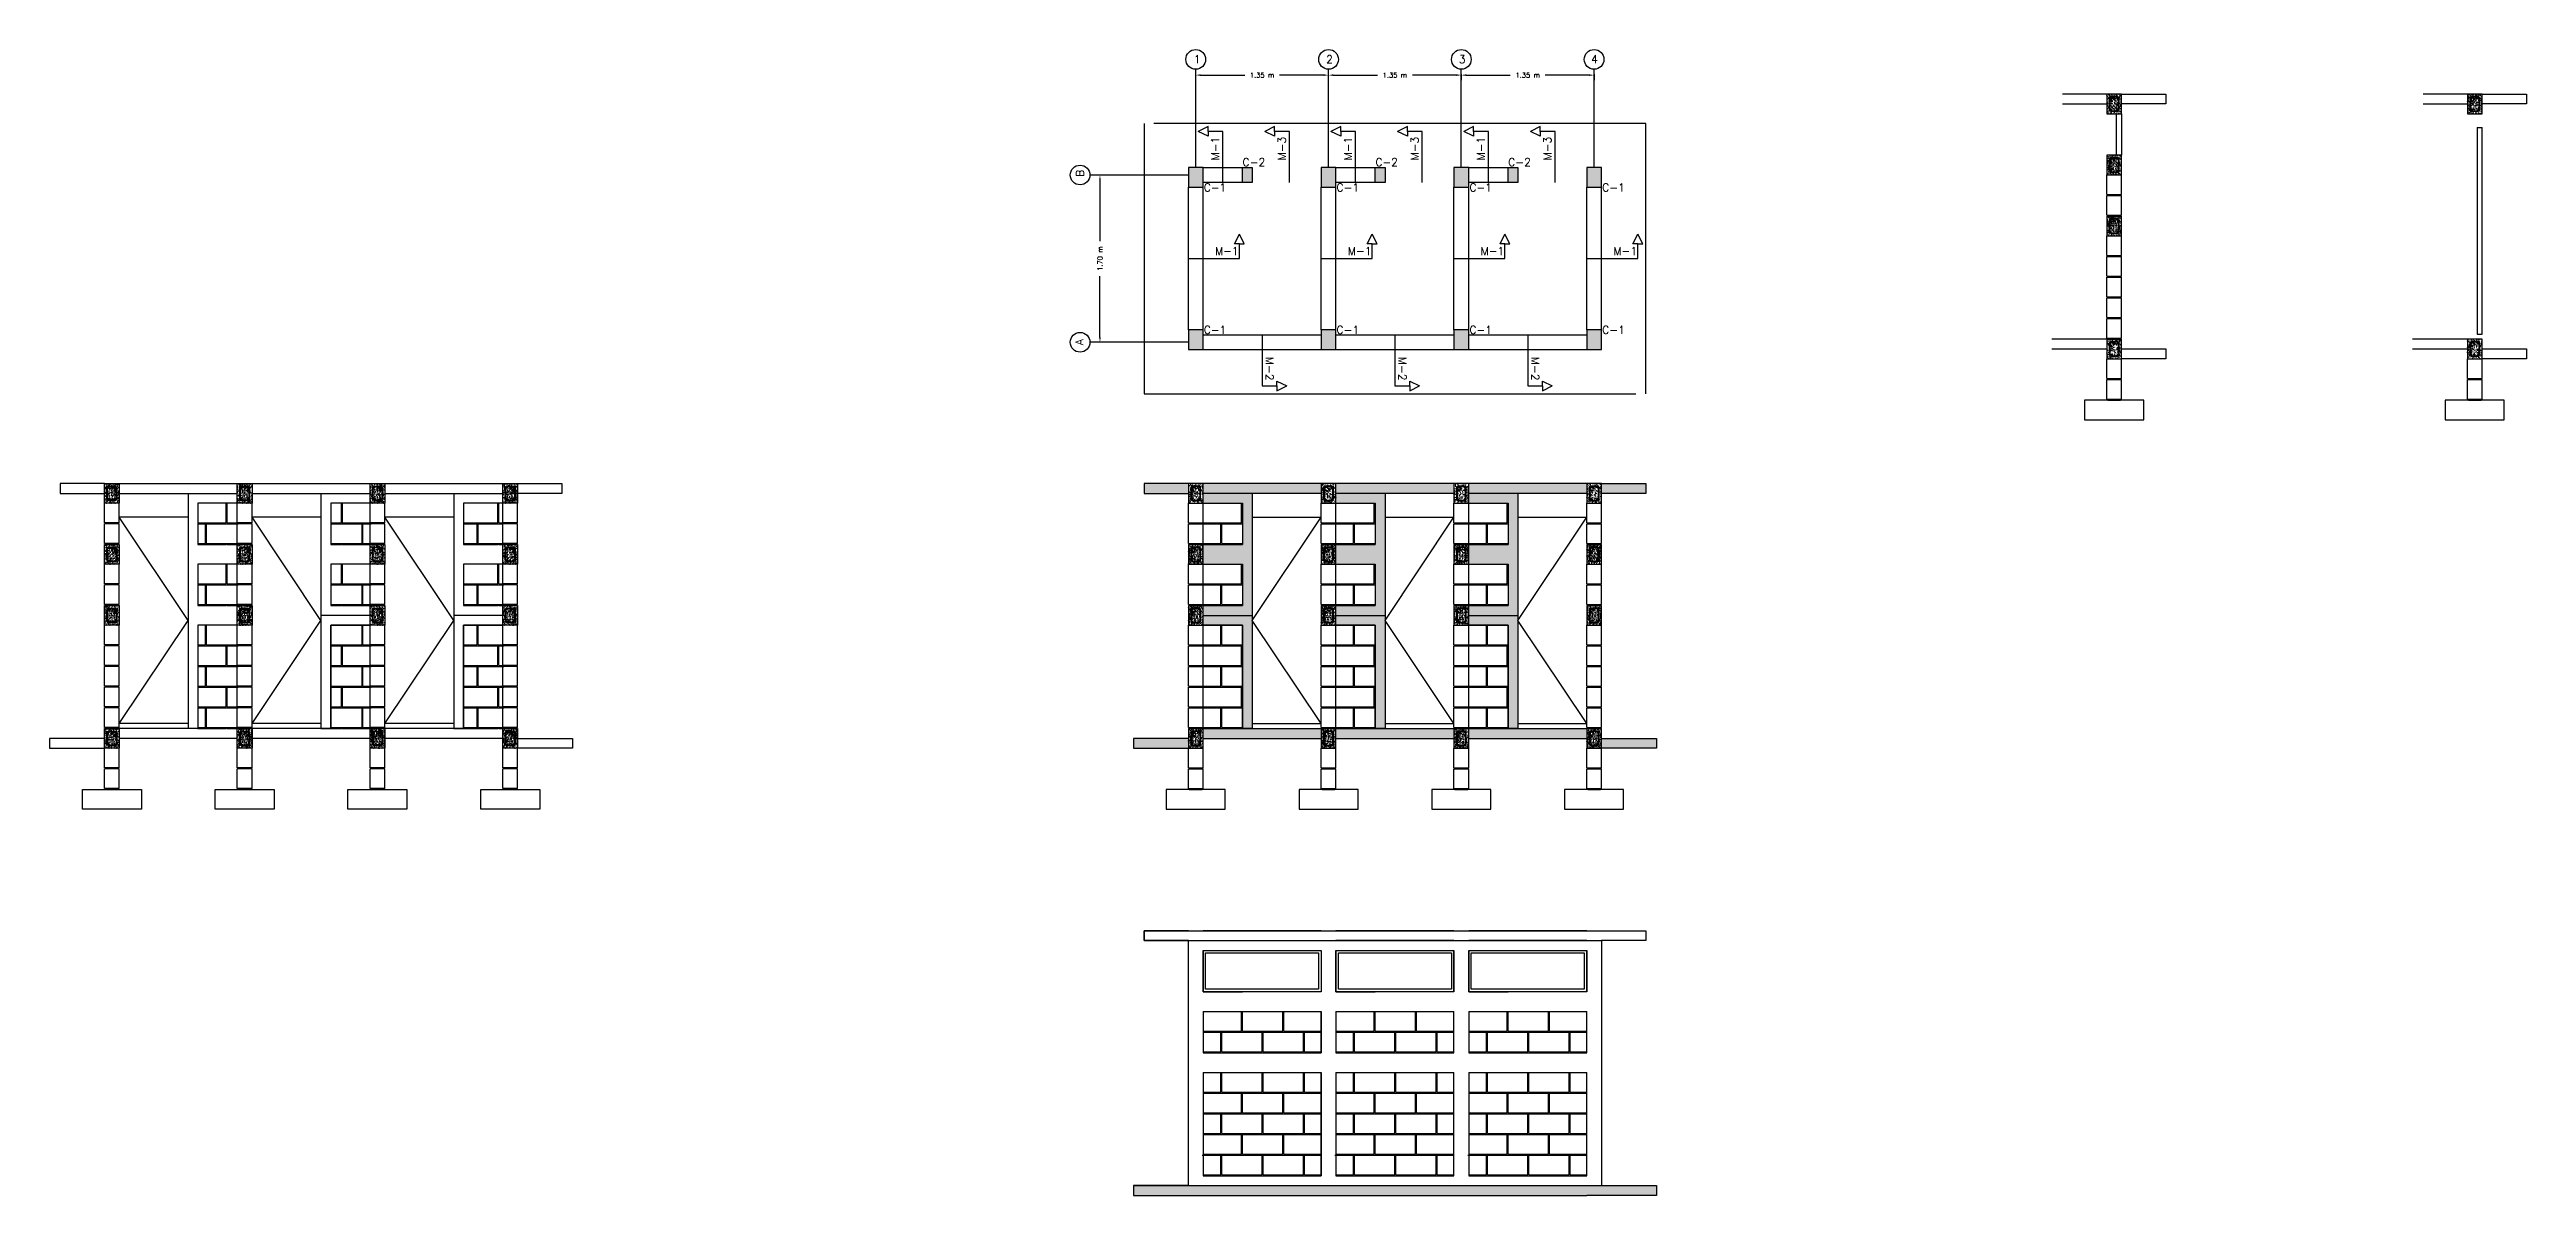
# Model space of a CAD drawing. Header units: metres. Extents: x 0.9 to 42, y -19 to 5.
# Drawn here: x 8.32 to 33.5, y -13.74 to -2.1 of the extents above; entities that cross this region are included whole.
import ezdxf

# ---------------------------------------------------------------- set-up
doc = ezdxf.new("R2010")
doc.units = ezdxf.units.M
doc.linetypes.add('DASHED2', pattern=[0.375, 0.25, -0.125])
doc.linetypes.add('PHANTOM2', pattern=[1.25, 0.625, -0.125, 0.125, -0.125, 0.125, -0.125])
doc.layers.add('0.05', color=9, linetype='Continuous')
doc.layers.add('Vistas', color=7, linetype='Continuous')
doc.styles.get("Standard").update_dxf_attribs({"font": 'simplex.shx'})
doc.dimstyles.new('1 a 25', dxfattribs={"dimtxt": 0.05, "dimasz": 0.05, "dimexe": 0.05, "dimexo": 0.05, "dimgap": 0.05, "dimtad": 0, "dimzin": 0, "dimdsep": 46, "dimtxsty": 'Standard', "dimcen": 0.09, "dimadec": 0, "dimazin": 0, "dimtfac": 1, "dimtofl": 0, "dimtmove": 0, "dimatfit": 3, "dimfxl": 1, "dimtolj": 1, "dimtzin": 0, "dimarcsym": 0})
pattern_1 = [(0, (20.44538, -8.99766), (0.210001, 0.210001), [0.410158, -0.009844]), (0, (20.23538, -8.98782), (0.210001, 0.210001), [0.410158, -0.009844]), (90, (20.44538, -8.99766), (-0.210001, 0.210001), [-0.219845, 0.200157]), (90, (20.43554, -8.99766), (-0.210001, 0.210001), [-0.219845, 0.200157])]
pattern_2 = [(0, (20.44538, -7.74766), (0.210001, 0.210001), [0.410158, -0.009844]), (0, (20.23538, -7.73782), (0.210001, 0.210001), [0.410158, -0.009844]), (90, (20.44538, -7.74766), (-0.210001, 0.210001), [-0.219845, 0.200157]), (90, (20.43554, -7.74766), (-0.210001, 0.210001), [-0.219845, 0.200157])]
pattern_3 = [(0, (20.44538, -7.12766), (0.210001, 0.210001), [0.410158, -0.009844]), (0, (20.23538, -7.11782), (0.210001, 0.210001), [0.410158, -0.009844]), (90, (20.44538, -7.12766), (-0.210001, 0.210001), [-0.219845, 0.200157]), (90, (20.43554, -7.12766), (-0.210001, 0.210001), [-0.219845, 0.200157])]
pattern_4 = [(0, (21.79538, -8.99766), (0.210001, 0.210001), [0.4101584, -0.009844]), (0, (21.58538, -8.98782), (0.210001, 0.210001), [0.4101584, -0.009844]), (90, (21.79538, -8.99766), (-0.210001, 0.210001), [-0.219845, 0.200157]), (90, (21.78554, -8.99766), (-0.210001, 0.210001), [-0.219845, 0.200157])]
pattern_5 = [(0, (21.79538, -7.12766), (0.210001, 0.210001), [0.4101584, -0.009844]), (0, (21.58538, -7.11782), (0.210001, 0.210001), [0.410158, -0.009844]), (90, (21.79538, -7.12766), (-0.210001, 0.210001), [-0.219845, 0.200157]), (90, (21.78554, -7.12766), (-0.210001, 0.210001), [-0.219845, 0.200157])]
pattern_6 = [(0, (21.79538, -7.74766), (0.210001, 0.210001), [0.4101584, -0.009844]), (0, (21.58538, -7.73782), (0.210001, 0.210001), [0.410158, -0.009844]), (90, (21.79538, -7.74766), (-0.210001, 0.210001), [-0.219845, 0.200157]), (90, (21.78554, -7.74766), (-0.210001, 0.210001), [-0.219845, 0.200157])]
pattern_7 = [(0, (23.14538, -8.99766), (0.210001, 0.210001), [0.4101584, -0.009844]), (0, (22.93538, -8.98782), (0.210001, 0.210001), [0.4101584, -0.009844]), (90, (23.14538, -8.99766), (-0.210001, 0.210001), [-0.219845, 0.200157]), (90, (23.13554, -8.99766), (-0.210001, 0.210001), [-0.219845, 0.200157])]
pattern_8 = [(0, (23.14538, -7.12766), (0.210001, 0.210001), [0.4101584, -0.009844]), (0, (22.93538, -7.11782), (0.210001, 0.210001), [0.4101584, -0.009844]), (90, (23.14538, -7.12766), (-0.210001, 0.210001), [-0.219845, 0.200157]), (90, (23.13554, -7.12766), (-0.210001, 0.210001), [-0.219845, 0.200157])]
pattern_9 = [(0, (23.14538, -7.74766), (0.210001, 0.210001), [0.4101584, -0.009844]), (0, (22.93538, -7.73782), (0.210001, 0.210001), [0.4101584, -0.009844]), (90, (23.14538, -7.74766), (-0.210001, 0.210001), [-0.219845, 0.200157]), (90, (23.13554, -7.74766), (-0.210001, 0.210001), [-0.219845, 0.200157])]

msp = doc.modelspace()

# ---------------------------------------------------------------- texts
at = {"char_height": 0.08, "attachment_point": 1}
for s, insert in [('1', (19.9523, -2.15538)), ('2', (21.29496, -2.15538)), ('3', (22.64421, -2.15538)), ('4', (23.9904, -2.15538)), ('C-2', (20.44687, -3.20121)), ('C-2', (21.79687, -3.20121)), ('C-2', (23.14687, -3.20121)), ('C-1', (20.05211, -3.45818)), ('C-1', (21.40211, -3.45818)), ('C-1', (22.75211, -3.45818)), ('C-1', (24.10211, -3.45818)), ('M-1', (20.16665, -4.10482)), ('M-1', (21.51665, -4.10482)), ('M-1', (22.86665, -4.10482)), ('M-1', (24.21665, -4.10482)), ('C-1', (20.05211, -4.90541)), ('C-1', (21.40211, -4.90541)), ('C-1', (22.75211, -4.90541)), ('C-1', (24.10211, -4.90541))]:
    msp.add_mtext_dynamic_manual_height_columns(s, width=0.08, gutter_width=1, heights=[0], dxfattribs=dict(at, insert=insert))
for s, insert, rotation in [('M-1', (20.1284, -3.22342), 90), ('M-3', (20.80564, -3.22342), 90), ('M-1', (21.4784, -3.22342), 90), ('M-3', (22.15564, -3.22342), 90), ('M-1', (22.8284, -3.22342), 90), ('M-3', (23.50564, -3.22342), 90), ('B', (18.75396, -3.38988), 90), ('A', (18.74762, -5.10271), 90), ('M-2', (20.76237, -5.22018), 270), ('M-2', (22.11237, -5.22018), 270), ('M-2', (23.46237, -5.22018), 270)]:
    msp.add_mtext_dynamic_manual_height_columns(s, width=0.08, gutter_width=1, heights=[0], dxfattribs=dict(at, insert=insert, rotation=rotation))

# ---------------------------------------------------------------- blocks, each defined once
blk = doc.blocks.new('*D164')
at = {"color": 0, "lineweight": -2, "transparency": 16777216}
for p, q in [((20.02, -2.357), (20.468, -2.357)), ((21.27, -2.357), (20.823, -2.357))]:
    blk.add_line(p, q, dxfattribs=at)
at = {"color": 0, "transparency": 16777216}
for points in [[(20.02, -2.348), (20.02, -2.365), (19.97, -2.357)], [(21.27, -2.348), (21.27, -2.365), (21.32, -2.357)]]:
    blk.add_solid(points, dxfattribs=at)
at = {"layer": 'Defpoints', "color": 0, "transparency": 16777216}
for p in [(19.97, -2.357), (21.32, -2.357), (21.32, -2.357)]:
    blk.add_point(p, dxfattribs=at)
at = {"color": 0, "transparency": 16777216, "insert": (20.645, -2.357), "char_height": 0.05, "attachment_point": 5}
blk.add_mtext('\\A1;1.35 m', dxfattribs=at)
blk = doc.blocks.new('*D165')
at = {"color": 0, "lineweight": -2, "transparency": 16777216}
for p, q in [((21.37, -2.357), (21.818, -2.357)), ((22.62, -2.357), (22.173, -2.357)), ((22.67, -2.347), (22.67, -2.407))]:
    blk.add_line(p, q, dxfattribs=at)
at = {"color": 0, "transparency": 16777216}
for points in [[(21.37, -2.348), (21.37, -2.365), (21.32, -2.357)], [(22.62, -2.348), (22.62, -2.365), (22.67, -2.357)]]:
    blk.add_solid(points, dxfattribs=at)
at = {"layer": 'Defpoints', "color": 0, "transparency": 16777216}
for p in [(21.32, -2.357), (22.67, -2.297), (22.67, -2.357)]:
    blk.add_point(p, dxfattribs=at)
at = {"color": 0, "transparency": 16777216, "insert": (21.995, -2.357), "char_height": 0.05, "attachment_point": 5}
blk.add_mtext('\\A1;1.35 m', dxfattribs=at)
blk = doc.blocks.new('*D166')
at = {"color": 0, "lineweight": -2, "transparency": 16777216}
for p, q in [((22.67, -2.347), (22.67, -2.407)), ((22.72, -2.357), (23.168, -2.357)), ((23.97, -2.357), (23.523, -2.357)), ((24.02, -2.347), (24.02, -2.407))]:
    blk.add_line(p, q, dxfattribs=at)
at = {"color": 0, "transparency": 16777216}
for points in [[(22.72, -2.348), (22.72, -2.365), (22.67, -2.357)], [(23.97, -2.348), (23.97, -2.365), (24.02, -2.357)]]:
    blk.add_solid(points, dxfattribs=at)
at = {"layer": 'Defpoints', "color": 0, "transparency": 16777216}
for p in [(22.67, -2.297), (24.02, -2.297), (24.02, -2.357)]:
    blk.add_point(p, dxfattribs=at)
at = {"color": 0, "transparency": 16777216, "insert": (23.345, -2.357), "char_height": 0.05, "attachment_point": 5}
blk.add_mtext('\\A1;1.35 m', dxfattribs=at)
blk = doc.blocks.new('*D163')
at = {"color": 0, "lineweight": -2, "transparency": 16777216}
for p, q in [((18.997, -3.422), (18.997, -4.044)), ((18.997, -5.022), (18.997, -4.399))]:
    blk.add_line(p, q, dxfattribs=at)
at = {"color": 0, "transparency": 16777216}
for points in [[(18.989, -3.422), (19.005, -3.422), (18.997, -3.372)], [(18.989, -5.022), (19.005, -5.022), (18.997, -5.072)]]:
    blk.add_solid(points, dxfattribs=at)
at = {"layer": 'Defpoints', "color": 0, "transparency": 16777216}
for p in [(18.997, -3.372), (18.997, -3.372), (18.997, -5.072)]:
    blk.add_point(p, dxfattribs=at)
at = {"color": 0, "transparency": 16777216, "insert": (18.997, -4.222), "char_height": 0.05, "attachment_point": 5, "rotation": 90}
blk.add_mtext('\\A1;1.70 m', dxfattribs=at)
blk = doc.blocks.new('Bloque')
h = blk.add_hatch(color=256)
h.dxf.hatch_style = 1
h.paths.add_polyline_path([(-0.065, 0.01), (-0.065, 0), (0.065, 0), (0.065, 0.01)])
for p, q in [((-0.075, 0.01), (-0.075, 0.21)), ((-0.075, 0.21), (0.075, 0.21)), ((-0.075, 0.01), (-0.065, 0.01)), ((-0.065, 0.01), (-0.065, 0)), ((-0.065, 0.01), (0.065, 0.01)), ((-0.065, 0), (0.065, 0)), ((0.065, 0), (0.065, 0.01)), ((0.065, 0.01), (0.075, 0.01)), ((0.075, 0.01), (0.075, 0.21))]:
    blk.add_line(p, q)
blk = doc.blocks.new('Solera Intermedia')
at = {"layer": 'Vistas'}
h = blk.add_hatch(dxfattribs=at)
h.set_pattern_fill('FP_1', color=256, scale=0.001, style=0, pattern_type=2)
h.set_pattern_definition([(50, (-27.032357, 14.390424), (0.0364365, -0.003187713), [0.00381, -0.04191]), (355, (-27.032357, 14.390424), (-0.00704845, 0.03821172), [0.003048, -0.033528]), (100.451, (-27.02932, 14.39016), (0.029388573, 0.035022944), [0.003238, -0.035618]), (46.184, (-27.032357, 14.400584), (0.054216056, -0.008408366), [0.005715, -0.062865]), (96.636, (-27.02784, 14.399883), (0.0474805, 0.04948544), [0.004857, -0.053427]), (351.184, (-27.032357, 14.400584), (0.04748106, 0.0494846), [0.004572, -0.050292]), (21, (-27.027277, 14.398044), (0.030322646, -0.020452802), [0.00381, -0.04191]), (326, (-27.027277, 14.398044), (0.012360696, 0.03683788), [0.003048, -0.033528]), (71.451, (-27.02475, 14.39634), (0.042683285, 0.016383894), [0.003238, -0.035618]), (37.5, (-27.032357, 14.390424), (0.000618067, 0.0169108196), [0.001676, -0.031445, 0.001676, -0.03236, -0.033655]), (37.5, (-27.032357, 14.390424), (0.000618067, 0.0169108196), [-0.067158, 0.001676, -0.031979]), (7.5, (-27.032357, 14.390424), (0.013364138, 0.020035779), [0.001676, -0.017729, 0.001676, -0.030683, -0.012827]), (7.5, (-27.032357, 14.390424), (0.013364138, 0.020035779), [-0.051765, 0.001676, -0.011151]), (327.5, (-27.043686, 14.390424), (0.027118159, -0.0011460587), [0.001676, -0.011024, 0.001676, -0.037948, -0.052578]), (327.5, (-27.043686, 14.390424), (0.027118159, -0.0011460587), [-0.052324, 0.001676, -0.050902]), (317.5, (-27.048766, 14.390424), (0.02962579, 0.00508507), [0.001676, -0.014834, 0.001676, -0.024638, -0.037338]), (317.5, (-27.048766, 14.390424), (0.02962579, 0.00508507), [-0.042824, 0.001676, -0.035662])])
h.paths.add_polyline_path([(-0.075, 0), (0.075, 0), (0.075, 0.2), (-0.075, 0.2), (-0.075, 0.039)])
h.paths.add_polyline_path([(-0.022, 0.025), (-0.031, 0.025), (-0.036, 0.026), (-0.04, 0.028), (-0.044, 0.031), (-0.047, 0.035), (-0.049, 0.039), (-0.05, 0.044), (-0.05, 0.156), (-0.049, 0.161), (-0.047, 0.165), (-0.044, 0.169), (-0.04, 0.172), (-0.036, 0.174), (-0.031, 0.175), (0.031, 0.175), (0.036, 0.174), (0.04, 0.172), (0.044, 0.169), (0.047, 0.165), (0.049, 0.161), (0.05, 0.156), (0.05, 0.044), (0.049, 0.039), (0.047, 0.035), (0.044, 0.031), (0.04, 0.028), (0.036, 0.026), (0.031, 0.025), (0.005, 0.025)])
h.paths.add_polyline_path([(-0.017, 0.031), (0.031, 0.031), (0.034, 0.032), (0.037, 0.033), (0.04, 0.035), (0.042, 0.038), (0.043, 0.041), (0.044, 0.044), (0.044, 0.156), (0.043, 0.159), (0.042, 0.162), (0.04, 0.165), (0.037, 0.167), (0.034, 0.168), (0.031, 0.169), (-0.017, 0.169), (0.005, 0.147), (0, 0.142), (-0.022, 0.165), (-0.025, 0.167), (-0.028, 0.168), (-0.031, 0.169), (-0.034, 0.168), (-0.037, 0.167), (-0.04, 0.165), (-0.042, 0.162), (-0.043, 0.159), (-0.044, 0.156), (-0.043, 0.153), (-0.042, 0.15), (-0.04, 0.147), (-0.017, 0.125), (-0.022, 0.12), (-0.044, 0.142), (-0.044, 0.044), (-0.043, 0.041), (-0.042, 0.038), (-0.04, 0.035), (-0.037, 0.033), (-0.034, 0.032), (-0.031, 0.031), (-0.022, 0.031)])
for points in [[(-0.037, 0.157), (-0.034, 0.158), (-0.032, 0.16), (-0.032, 0.162), (-0.033, 0.165), (-0.035, 0.166), (-0.038, 0.166), (-0.04, 0.165), (-0.041, 0.162), (-0.041, 0.16), (-0.039, 0.158)], [(-0.037, 0.034), (-0.034, 0.034), (-0.032, 0.036), (-0.032, 0.039), (-0.033, 0.042), (-0.035, 0.043), (-0.038, 0.043), (-0.04, 0.042), (-0.041, 0.039), (-0.041, 0.036), (-0.039, 0.034)], [(0.037, 0.157), (0.04, 0.158), (0.041, 0.16), (0.041, 0.163), (0.04, 0.165), (0.037, 0.166), (0.035, 0.166), (0.033, 0.164), (0.032, 0.162), (0.033, 0.159), (0.035, 0.157)], [(0.036, 0.034), (0.039, 0.034), (0.041, 0.036), (0.041, 0.038), (0.041, 0.041), (0.039, 0.043), (0.036, 0.043), (0.033, 0.042), (0.032, 0.04), (0.032, 0.037), (0.033, 0.035)]]:
    blk.add_hatch(color=256, dxfattribs=at).paths.add_polyline_path(points)
h = blk.add_hatch(color=256, dxfattribs=at)
edge = h.paths.add_edge_path()
edge.add_arc((-0.037, 0.162), 0.00476, 0, 360)
h = blk.add_hatch(color=256, dxfattribs=at)
edge = h.paths.add_edge_path()
edge.add_arc((-0.037, 0.038), 0.00476, 0, 360)
h = blk.add_hatch(color=256, dxfattribs=at)
edge = h.paths.add_edge_path()
edge.add_arc((0.037, 0.162), 0.00476, 0, 360)
h = blk.add_hatch(color=256, dxfattribs=at)
edge = h.paths.add_edge_path()
edge.add_arc((0.037, 0.038), 0.00476, 0, 360)
for p, q in [((0.075, 0.2), (-0.075, 0.2)), ((-0.075, 0.2), (-0.075, 0)), ((-0.075, 0), (0.075, 0)), ((-0.05, 0.156), (-0.05, 0.044)), ((-0.044, 0.156), (-0.044, 0.044)), ((-0.044, 0.142), (-0.022, 0.12)), ((-0.04, 0.165), (-0.041, 0.162)), ((-0.041, 0.162), (-0.041, 0.16)), ((-0.041, 0.16), (-0.039, 0.158)), ((-0.04, 0.042), (-0.041, 0.039)), ((-0.041, 0.039), (-0.041, 0.036)), ((-0.041, 0.036), (-0.039, 0.034)), ((-0.038, 0.166), (-0.04, 0.165)), ((-0.04, 0.147), (-0.017, 0.125)), ((-0.038, 0.043), (-0.04, 0.042)), ((-0.039, 0.158), (-0.037, 0.157)), ((-0.039, 0.034), (-0.037, 0.034)), ((-0.035, 0.166), (-0.038, 0.166)), ((-0.035, 0.043), (-0.038, 0.043)), ((-0.037, 0.157), (-0.034, 0.158)), ((-0.037, 0.034), (-0.034, 0.034)), ((-0.033, 0.165), (-0.035, 0.166)), ((-0.033, 0.042), (-0.035, 0.043)), ((-0.034, 0.158), (-0.032, 0.16)), ((-0.034, 0.034), (-0.032, 0.036)), ((-0.032, 0.162), (-0.033, 0.165)), ((-0.032, 0.039), (-0.033, 0.042)), ((-0.032, 0.16), (-0.032, 0.162)), ((-0.032, 0.036), (-0.032, 0.039)), ((0.031, 0.175), (-0.031, 0.175)), ((-0.031, 0.031), (0.031, 0.031)), ((-0.031, 0.025), (0.031, 0.025)), ((0, 0.142), (-0.022, 0.165)), ((-0.022, 0.12), (-0.017, 0.125)), ((0.005, 0.147), (-0.017, 0.169)), ((0.031, 0.169), (-0.017, 0.169)), ((0.005, 0.147), (0, 0.142)), ((0.033, 0.164), (0.032, 0.162)), ((0.032, 0.162), (0.033, 0.159)), ((0.033, 0.042), (0.032, 0.04)), ((0.032, 0.04), (0.032, 0.037)), ((0.032, 0.037), (0.033, 0.035)), ((0.035, 0.166), (0.033, 0.164)), ((0.033, 0.159), (0.035, 0.157)), ((0.036, 0.043), (0.033, 0.042)), ((0.033, 0.035), (0.036, 0.034)), ((0.037, 0.166), (0.035, 0.166)), ((0.035, 0.157), (0.037, 0.157)), ((0.039, 0.043), (0.036, 0.043)), ((0.036, 0.034), (0.039, 0.034)), ((0.04, 0.165), (0.037, 0.166)), ((0.037, 0.157), (0.04, 0.158)), ((0.041, 0.041), (0.039, 0.043)), ((0.039, 0.034), (0.041, 0.036)), ((0.041, 0.163), (0.04, 0.165)), ((0.04, 0.158), (0.041, 0.16)), ((0.041, 0.16), (0.041, 0.163)), ((0.041, 0.038), (0.041, 0.041)), ((0.041, 0.036), (0.041, 0.038)), ((0.044, 0.044), (0.044, 0.156)), ((0.05, 0.044), (0.05, 0.156)), ((0.075, 0), (0.075, 0.2))]:
    blk.add_line(p, q, dxfattribs=at)
for centre in [(-0.037, 0.162), (-0.037, 0.038), (0.037, 0.162), (0.037, 0.038)]:
    blk.add_circle(centre, 0.00476, dxfattribs=at)
for centre, radius, start, end in [((-0.031, 0.156), 0.019, 45, 180), ((-0.031, 0.044), 0.0191, 180, 270), ((-0.031, 0.156), 0.0127, 45, 180), ((-0.031, 0.156), 0.0127, 180, 225), ((-0.031, 0.044), 0.0127, 180, 270), ((0.031, 0.156), 0.019, 0, 90), ((0.031, 0.156), 0.0127, 0, 90), ((0.031, 0.044), 0.0127, 270, 0), ((0.031, 0.044), 0.019, 270, 0)]:
    blk.add_arc(centre, radius, start, end, dxfattribs=at)
blk = doc.blocks.new('Solera corona')
at = {"layer": 'Vistas'}
h = blk.add_hatch(dxfattribs=at)
h.set_pattern_fill('FP_1', color=256, scale=0.001, style=0, pattern_type=2)
h.set_pattern_definition([(50, (-27.492357, 14.390424), (0.0364365, -0.003187713), [0.00381, -0.04191]), (355, (-27.492357, 14.390424), (-0.00704845, 0.03821172), [0.003048, -0.033528]), (100.451, (-27.48932, 14.39016), (0.029388573, 0.035022944), [0.003238, -0.035618]), (46.184, (-27.492357, 14.400584), (0.054216056, -0.008408366), [0.005715, -0.062865]), (96.636, (-27.48784, 14.399883), (0.0474805, 0.04948544), [0.004857, -0.053427]), (351.184, (-27.492357, 14.400584), (0.04748106, 0.0494846), [0.004572, -0.050292]), (21, (-27.487277, 14.398044), (0.030322646, -0.020452802), [0.00381, -0.04191]), (326, (-27.487277, 14.398044), (0.012360696, 0.03683788), [0.003048, -0.033528]), (71.451, (-27.48475, 14.39634), (0.042683285, 0.016383894), [0.003238, -0.035618]), (37.5, (-27.492357, 14.390424), (0.000618067, 0.0169108196), [0.001676, -0.031445, 0.001676, -0.03236, -0.033655]), (37.5, (-27.492357, 14.390424), (0.000618067, 0.0169108196), [-0.067158, 0.001676, -0.031979]), (7.5, (-27.492357, 14.390424), (0.013364138, 0.020035779), [0.001676, -0.017729, 0.001676, -0.030683, -0.012827]), (7.5, (-27.492357, 14.390424), (0.013364138, 0.020035779), [-0.051765, 0.001676, -0.011151]), (327.5, (-27.503686, 14.390424), (0.027118159, -0.0011460587), [0.001676, -0.011024, 0.001676, -0.037948, -0.052578]), (327.5, (-27.503686, 14.390424), (0.027118159, -0.0011460587), [-0.052324, 0.001676, -0.050902]), (317.5, (-27.508766, 14.390424), (0.02962579, 0.00508507), [0.001676, -0.014834, 0.001676, -0.024638, -0.037338]), (317.5, (-27.508766, 14.390424), (0.02962579, 0.00508507), [-0.042824, 0.001676, -0.035662])])
h.paths.add_polyline_path([(-0.075, 0), (0.075, 0), (0.075, 0.2), (-0.075, 0.2), (-0.075, 0.039)])
h.paths.add_polyline_path([(0.031, 0.025), (-0.031, 0.025), (-0.036, 0.026), (-0.04, 0.028), (-0.044, 0.031), (-0.047, 0.035), (-0.049, 0.039), (-0.05, 0.044), (-0.05, 0.156), (-0.049, 0.161), (-0.047, 0.165), (-0.044, 0.169), (-0.04, 0.172), (-0.036, 0.174), (-0.031, 0.175), (0.031, 0.175), (0.036, 0.174), (0.04, 0.172), (0.044, 0.169), (0.047, 0.165), (0.049, 0.161), (0.05, 0.156), (0.05, 0.044), (0.049, 0.039), (0.047, 0.035), (0.044, 0.031), (0.04, 0.028), (0.036, 0.026), (0.034, 0.025)])
h.paths.add_polyline_path([(0.01, 0.031), (0.031, 0.031), (0.034, 0.032), (0.037, 0.033), (0.04, 0.035), (0.042, 0.038), (0.043, 0.041), (0.044, 0.044), (0.044, 0.156), (0.043, 0.159), (0.042, 0.162), (0.04, 0.165), (0.037, 0.167), (0.034, 0.168), (0.031, 0.169), (-0.017, 0.169), (0.005, 0.147), (0, 0.142), (-0.022, 0.165), (-0.025, 0.167), (-0.028, 0.168), (-0.031, 0.169), (-0.034, 0.168), (-0.037, 0.167), (-0.04, 0.165), (-0.042, 0.162), (-0.043, 0.159), (-0.044, 0.156), (-0.043, 0.153), (-0.042, 0.15), (-0.04, 0.147), (-0.017, 0.125), (-0.022, 0.12), (-0.044, 0.142), (-0.044, 0.044), (-0.043, 0.041), (-0.042, 0.038), (-0.04, 0.035), (-0.037, 0.033), (-0.034, 0.032), (-0.031, 0.031), (0.005, 0.031)])
for points in [[(-0.035, 0.154), (-0.032, 0.155), (-0.03, 0.157), (-0.029, 0.16), (-0.03, 0.164), (-0.032, 0.166), (-0.035, 0.167), (-0.039, 0.166), (-0.041, 0.164), (-0.042, 0.16), (-0.041, 0.157), (-0.039, 0.155)], [(-0.035, 0.033), (-0.032, 0.034), (-0.03, 0.036), (-0.029, 0.04), (-0.03, 0.043), (-0.032, 0.045), (-0.035, 0.046), (-0.039, 0.045), (-0.041, 0.043), (-0.042, 0.04), (-0.041, 0.036), (-0.039, 0.034)], [(0.035, 0.154), (0.039, 0.155), (0.041, 0.157), (0.042, 0.16), (0.041, 0.164), (0.039, 0.166), (0.035, 0.167), (0.032, 0.166), (0.03, 0.164), (0.029, 0.16), (0.03, 0.157), (0.032, 0.155)], [(0.035, 0.033), (0.039, 0.034), (0.041, 0.036), (0.042, 0.04), (0.041, 0.043), (0.039, 0.045), (0.035, 0.046), (0.032, 0.045), (0.03, 0.043), (0.029, 0.04), (0.03, 0.036), (0.032, 0.034)]]:
    blk.add_hatch(color=256, dxfattribs=at).paths.add_polyline_path(points)
h = blk.add_hatch(color=256, dxfattribs=at)
edge = h.paths.add_edge_path()
edge.add_arc((-0.035, 0.16), 0.00635, 0, 360)
h = blk.add_hatch(color=256, dxfattribs=at)
edge = h.paths.add_edge_path()
edge.add_arc((-0.035, 0.04), 0.00635, 0, 360)
h = blk.add_hatch(color=256, dxfattribs=at)
edge = h.paths.add_edge_path()
edge.add_arc((0.035, 0.16), 0.00635, 0, 360)
h = blk.add_hatch(color=256, dxfattribs=at)
edge = h.paths.add_edge_path()
edge.add_arc((0.035, 0.04), 0.00635, 0, 360)
for p, q in [((0.075, 0.2), (-0.075, 0.2)), ((-0.075, 0.2), (-0.075, 0)), ((-0.075, 0), (0.075, 0)), ((-0.05, 0.156), (-0.05, 0.044)), ((-0.044, 0.156), (-0.044, 0.044)), ((-0.044, 0.142), (-0.022, 0.12)), ((-0.041, 0.164), (-0.042, 0.16)), ((-0.042, 0.16), (-0.041, 0.157)), ((-0.041, 0.043), (-0.042, 0.04)), ((-0.042, 0.04), (-0.041, 0.036)), ((-0.039, 0.166), (-0.041, 0.164)), ((-0.041, 0.157), (-0.039, 0.155)), ((-0.039, 0.045), (-0.041, 0.043)), ((-0.041, 0.036), (-0.039, 0.034)), ((-0.04, 0.147), (-0.017, 0.125)), ((-0.035, 0.167), (-0.039, 0.166)), ((-0.039, 0.155), (-0.035, 0.154)), ((-0.035, 0.046), (-0.039, 0.045)), ((-0.039, 0.034), (-0.035, 0.033)), ((-0.032, 0.166), (-0.035, 0.167)), ((-0.035, 0.154), (-0.032, 0.155)), ((-0.032, 0.045), (-0.035, 0.046)), ((-0.035, 0.033), (-0.032, 0.034)), ((-0.03, 0.164), (-0.032, 0.166)), ((-0.032, 0.155), (-0.03, 0.157)), ((-0.03, 0.043), (-0.032, 0.045)), ((-0.032, 0.034), (-0.03, 0.036)), ((0.031, 0.175), (-0.031, 0.175)), ((-0.031, 0.031), (0.031, 0.031)), ((-0.031, 0.025), (0.031, 0.025)), ((-0.029, 0.16), (-0.03, 0.164)), ((-0.03, 0.157), (-0.029, 0.16)), ((-0.029, 0.04), (-0.03, 0.043)), ((-0.03, 0.036), (-0.029, 0.04)), ((0, 0.142), (-0.022, 0.165)), ((-0.022, 0.12), (-0.017, 0.125)), ((0.005, 0.147), (-0.017, 0.169)), ((0.031, 0.169), (-0.017, 0.169)), ((0.005, 0.147), (0, 0.142)), ((0.03, 0.164), (0.029, 0.16)), ((0.029, 0.16), (0.03, 0.157)), ((0.03, 0.043), (0.029, 0.04)), ((0.029, 0.04), (0.03, 0.036)), ((0.032, 0.166), (0.03, 0.164)), ((0.03, 0.157), (0.032, 0.155)), ((0.032, 0.045), (0.03, 0.043)), ((0.03, 0.036), (0.032, 0.034)), ((0.035, 0.167), (0.032, 0.166)), ((0.032, 0.155), (0.035, 0.154)), ((0.035, 0.046), (0.032, 0.045)), ((0.032, 0.034), (0.035, 0.033)), ((0.039, 0.166), (0.035, 0.167)), ((0.035, 0.154), (0.039, 0.155)), ((0.039, 0.045), (0.035, 0.046)), ((0.035, 0.033), (0.039, 0.034)), ((0.041, 0.164), (0.039, 0.166)), ((0.039, 0.155), (0.041, 0.157)), ((0.041, 0.043), (0.039, 0.045)), ((0.039, 0.034), (0.041, 0.036)), ((0.042, 0.16), (0.041, 0.164)), ((0.041, 0.157), (0.042, 0.16)), ((0.042, 0.04), (0.041, 0.043)), ((0.041, 0.036), (0.042, 0.04)), ((0.044, 0.044), (0.044, 0.156)), ((0.05, 0.044), (0.05, 0.156)), ((0.075, 0), (0.075, 0.2))]:
    blk.add_line(p, q, dxfattribs=at)
for centre in [(-0.035, 0.16), (-0.035, 0.04), (0.035, 0.16), (0.035, 0.04)]:
    blk.add_circle(centre, 0.00635, dxfattribs=at)
for centre, radius, start, end in [((-0.031, 0.156), 0.019, 45, 180), ((-0.031, 0.044), 0.019, 180, 270), ((-0.031, 0.156), 0.0127, 45, 180), ((-0.031, 0.156), 0.0127, 180, 225), ((-0.031, 0.044), 0.0127, 180, 270), ((0.031, 0.156), 0.0191, 0, 90), ((0.031, 0.156), 0.0127, 0, 90), ((0.031, 0.044), 0.0127, 270, 0), ((0.031, 0.044), 0.0191, 270, 0)]:
    blk.add_arc(centre, radius, start, end, dxfattribs=at)

# ---------------------------------------------------------------- dimensions: what is measured, and where the dimension line sits
for base, p1, p2, override, picture, middle in [((21.32038, -2.35678), (19.97038, -2.35678), (21.32038, -2.35678), {"dimpost": ' m'}, '*D164', (20.64538, -2.35678)), ((22.67038, -2.35678), (21.32038, -2.35678), (22.67038, -2.2968), {"dimpost": ' m', "dimtmove": 1}, '*D165', (21.99538, -2.35678)), ((24.02038, -2.35678), (22.67038, -2.2968), (24.02038, -2.2968), {"dimpost": ' m', "dimtmove": 1}, '*D166', (23.34538, -2.35678))]:
    dim = msp.add_linear_dim(base=base, p1=p1, p2=p2, dimstyle='1 a 25', override=override)
    dim.commit()
    dim.dimension.update_dxf_attribs({"geometry": picture, "text_midpoint": middle})
dim = msp.add_linear_dim(base=(18.99702, -3.3718), p1=(18.99702, -5.0718), p2=(18.99702, -3.3718), angle=90, dimstyle='1 a 25', override={"dimpost": ' m'})
dim.commit()
dim.dimension.update_dxf_attribs({"geometry": '*D163', "text_midpoint": (18.99702, -4.2218)})

# ---------------------------------------------------------------- hatches: boundary and pattern name
h = msp.add_hatch(color=256)
h.dxf.hatch_style = 1
h.paths.add_polyline_path([(21.39538, -3.2968), (21.24538, -3.2968), (21.24538, -3.4968), (21.39538, -3.4968)])
h.paths.add_polyline_path([(23.24538, -3.2968), (23.14538, -3.2968), (23.14538, -3.4468), (23.24538, -3.4468)])
h.paths.add_polyline_path([(24.09538, -3.2968), (23.94538, -3.2968), (23.94538, -3.4968), (24.09538, -3.4968)])
h.paths.add_polyline_path([(20.04538, -3.2968), (19.89538, -3.2968), (19.89538, -3.4968), (20.04538, -3.4968)])
h.paths.add_polyline_path([(20.54538, -3.2968), (20.44538, -3.2968), (20.44538, -3.4468), (20.54538, -3.4468)])
h.paths.add_polyline_path([(20.04538, -4.9468), (19.89538, -4.9468), (19.89538, -5.1468), (20.04538, -5.1468)])
h.paths.add_polyline_path([(21.39538, -4.9468), (21.24538, -4.9468), (21.24538, -5.1468), (21.39538, -5.1468)])
h.paths.add_polyline_path([(21.89538, -3.2968), (21.79538, -3.2968), (21.79538, -3.4468), (21.89538, -3.4468)])
h.paths.add_polyline_path([(22.74538, -4.9468), (22.59538, -4.9468), (22.59538, -5.1468), (22.74538, -5.1468)])
h.paths.add_polyline_path([(22.74538, -3.2968), (22.59538, -3.2968), (22.59538, -3.4968), (22.74538, -3.4968)])
h.paths.add_polyline_path([(24.09538, -4.9468), (23.94538, -4.9468), (23.94538, -5.1468), (24.09538, -5.1468)])
h = msp.add_hatch(color=256)
h.dxf.hatch_style = 1
h.paths.add_polyline_path([(21.89538, -7.84766), (21.39538, -7.84766), (21.39538, -7.94766), (21.79538, -7.94766), (21.79538, -8.99766), (21.89538, -8.99766)])
h.paths.add_polyline_path([(23.24538, -7.84766), (22.74538, -7.84766), (22.74538, -7.94766), (23.14538, -7.94766), (23.14538, -8.99766), (23.24538, -8.99766)])
h.paths.add_polyline_path([(20.54538, -7.84766), (20.04538, -7.84766), (20.04538, -7.94766), (20.44538, -7.94766), (20.44538, -8.99766), (20.54538, -8.99766)])
h.paths.add_polyline_path([(19.89538, -9.09766), (19.33686, -9.09766), (19.33686, -9.19766), (19.89538, -9.19766)])
h.paths.add_polyline_path([(21.24538, -8.99766), (20.04538, -8.99766), (20.04538, -9.09766), (21.24538, -9.09766)])
h.paths.add_polyline_path([(22.59538, -8.99766), (21.39538, -8.99766), (21.39538, -9.09766), (22.59538, -9.09766)])
h.paths.add_polyline_path([(23.94538, -8.99766), (22.74538, -8.99766), (22.74538, -9.09766), (23.94538, -9.09766)])
h.paths.add_polyline_path([(24.65391, -9.09766), (24.09538, -9.09766), (24.09538, -9.19766), (24.65391, -9.19766)])
h = msp.add_hatch(color=256)
h.dxf.hatch_style = 1
h.paths.add_polyline_path([(24.65391, -13.64232), (24.09538, -13.64232), (19.89538, -13.64232), (19.33686, -13.64232), (19.33686, -13.74232), (20.04538, -13.74232), (23.94538, -13.74232), (24.65391, -13.74232)])
at = {"layer": '0.05'}
h = msp.add_hatch(dxfattribs=at)
h.set_pattern_fill('AR-CONC', color=256, scale=0.00103347)
h.paths.add_polyline_path([(21.89538, -6.60766), (21.39538, -6.60766), (21.39538, -6.70766), (21.79538, -6.70766), (21.79538, -7.12766), (21.39538, -7.12766), (21.39538, -7.32766), (21.79538, -7.32766), (21.79538, -7.74766), (21.39538, -7.74766), (21.39538, -7.84766), (21.89538, -7.84766)])
h.paths.add_polyline_path([(23.24538, -6.60766), (22.74538, -6.60766), (22.74538, -6.70766), (23.14538, -6.70766), (23.14538, -7.12766), (22.74538, -7.12766), (22.74538, -7.32766), (23.14538, -7.32766), (23.14538, -7.74766), (22.74538, -7.74766), (22.74538, -7.84766), (23.24538, -7.84766)])
h.paths.add_polyline_path([(20.54538, -6.60766), (20.04538, -6.60766), (20.04538, -6.70766), (20.44538, -6.70766), (20.44538, -7.12766), (20.04538, -7.12766), (20.04538, -7.32766), (20.44538, -7.32766), (20.44538, -7.74766), (20.04538, -7.74766), (20.04538, -7.84766), (20.54538, -7.84766)])
h.paths.add_polyline_path([(19.89538, -6.50766), (19.44538, -6.50766), (19.44538, -6.60766), (19.89538, -6.60766)])
h.paths.add_polyline_path([(21.24538, -6.50766), (20.04538, -6.50766), (20.04538, -6.60766), (21.24538, -6.60766)])
h.paths.add_polyline_path([(22.59538, -6.50766), (21.39538, -6.50766), (21.39538, -6.60766), (22.59538, -6.60766)])
h.paths.add_polyline_path([(23.94538, -6.50766), (22.74538, -6.50766), (22.74538, -6.60766), (23.94538, -6.60766)])
h.paths.add_polyline_path([(24.54538, -6.50766), (24.09538, -6.50766), (24.09538, -6.60766), (24.54538, -6.60766)])
h = msp.add_hatch(dxfattribs=at)
h.set_pattern_fill('AR-B816C', color=256, scale=0.001033)
h.set_pattern_definition(pattern_8)
h.paths.add_polyline_path([(9.82776, -6.70766), (10.22776, -6.70766), (10.22776, -6.90766), (10.23776, -6.90766), (10.23776, -6.91766), (10.22776, -6.91766), (10.22776, -7.11766), (10.23776, -7.11766), (10.23776, -7.12766), (10.22776, -7.12766), (9.82776, -7.12766)])
h = msp.add_hatch(dxfattribs=at)
h.set_pattern_fill('AR-B816C', color=256, scale=0.001033)
h.set_pattern_definition(pattern_5)
h.paths.add_polyline_path([(11.17776, -6.70766), (11.57776, -6.70766), (11.57776, -6.90766), (11.58776, -6.90766), (11.58776, -6.91766), (11.57776, -6.91766), (11.57776, -7.11766), (11.58776, -7.11766), (11.58776, -7.12766), (11.57776, -7.12766), (11.17776, -7.12766)])
h = msp.add_hatch(dxfattribs=at)
h.set_pattern_fill('AR-B816C', color=256, scale=0.001033)
h.set_pattern_definition(pattern_3)
h.paths.add_polyline_path([(12.92776, -7.12766), (12.92776, -6.91766), (12.92776, -6.70766), (12.52776, -6.70766), (12.52776, -7.12766)])
h = msp.add_hatch(dxfattribs=at)
h.set_pattern_fill('AR-B816C', color=256, scale=0.001033)
h.set_pattern_definition(pattern_3)
h.paths.add_polyline_path([(20.44538, -6.70766), (20.04538, -6.70766), (20.04538, -6.90766), (20.03538, -6.90766), (20.03538, -6.91766), (20.04538, -6.91766), (20.04538, -7.11766), (20.03538, -7.11766), (20.03538, -7.12766), (20.04538, -7.12766), (20.44538, -7.12766)])
h = msp.add_hatch(dxfattribs=at)
h.set_pattern_fill('AR-B816C', color=256, scale=0.001033)
h.set_pattern_definition(pattern_5)
h.paths.add_polyline_path([(21.79538, -6.70766), (21.39538, -6.70766), (21.39538, -6.90766), (21.38538, -6.90766), (21.38538, -6.91766), (21.39538, -6.91766), (21.39538, -7.11766), (21.38538, -7.11766), (21.38538, -7.12766), (21.39538, -7.12766), (21.79538, -7.12766)])
h = msp.add_hatch(dxfattribs=at)
h.set_pattern_fill('AR-B816C', color=256, scale=0.001033)
h.set_pattern_definition(pattern_8)
h.paths.add_polyline_path([(23.14538, -6.70766), (22.74538, -6.70766), (22.74538, -6.90766), (22.73538, -6.90766), (22.73538, -6.91766), (22.74538, -6.91766), (22.74538, -7.11766), (22.73538, -7.11766), (22.73538, -7.12766), (22.74538, -7.12766), (23.14538, -7.12766)])
h = msp.add_hatch(dxfattribs=at)
h.set_pattern_fill('AR-B816C', color=256, scale=0.001033)
h.set_pattern_definition(pattern_9)
h.paths.add_polyline_path([(9.82776, -7.32766), (10.22776, -7.32766), (10.22776, -7.52766), (10.23776, -7.52766), (10.23776, -7.53766), (10.22776, -7.53766), (10.22776, -7.73766), (10.23776, -7.73766), (10.23776, -7.74766), (10.22776, -7.74766), (9.82776, -7.74766)])
h = msp.add_hatch(dxfattribs=at)
h.set_pattern_fill('AR-B816C', color=256, scale=0.001033)
h.set_pattern_definition(pattern_6)
h.paths.add_polyline_path([(11.17776, -7.32766), (11.57776, -7.32766), (11.57776, -7.52766), (11.58776, -7.52766), (11.58776, -7.53766), (11.57776, -7.53766), (11.57776, -7.73766), (11.58776, -7.73766), (11.58776, -7.74766), (11.57776, -7.74766), (11.17776, -7.74766)])
h = msp.add_hatch(dxfattribs=at)
h.set_pattern_fill('AR-B816C', color=256, scale=0.001033)
h.set_pattern_definition(pattern_2)
h.paths.add_polyline_path([(12.52776, -7.32766), (12.92776, -7.32766), (12.92776, -7.52766), (12.93776, -7.52766), (12.93776, -7.53766), (12.92776, -7.53766), (12.92776, -7.73766), (12.93776, -7.73766), (12.93776, -7.74766), (12.92776, -7.74766), (12.52776, -7.74766)])
h = msp.add_hatch(dxfattribs=at)
h.set_pattern_fill('AR-B816C', color=256, scale=0.001033)
h.set_pattern_definition(pattern_2)
h.paths.add_polyline_path([(20.44538, -7.32766), (20.04538, -7.32766), (20.04538, -7.52766), (20.03538, -7.52766), (20.03538, -7.53766), (20.04538, -7.53766), (20.04538, -7.73766), (20.03538, -7.73766), (20.03538, -7.74766), (20.04538, -7.74766), (20.44538, -7.74766)])
h = msp.add_hatch(dxfattribs=at)
h.set_pattern_fill('AR-B816C', color=256, scale=0.001033)
h.set_pattern_definition(pattern_6)
h.paths.add_polyline_path([(21.79538, -7.32766), (21.39538, -7.32766), (21.39538, -7.52766), (21.38538, -7.52766), (21.38538, -7.53766), (21.39538, -7.53766), (21.39538, -7.73766), (21.38538, -7.73766), (21.38538, -7.74766), (21.39538, -7.74766), (21.79538, -7.74766)])
h = msp.add_hatch(dxfattribs=at)
h.set_pattern_fill('AR-B816C', color=256, scale=0.001033)
h.set_pattern_definition(pattern_9)
h.paths.add_polyline_path([(23.14538, -7.32766), (22.74538, -7.32766), (22.74538, -7.52766), (22.73538, -7.52766), (22.73538, -7.53766), (22.74538, -7.53766), (22.74538, -7.73766), (22.73538, -7.73766), (22.73538, -7.74766), (22.74538, -7.74766), (23.14538, -7.74766)])
h = msp.add_hatch(dxfattribs=at)
h.set_pattern_fill('AR-B816C', color=256, scale=0.001033)
h.set_pattern_definition(pattern_7)
h.paths.add_polyline_path([(9.82776, -7.94766), (10.22776, -7.94766), (10.22776, -8.14766), (10.23776, -8.14766), (10.23776, -8.15766), (10.22776, -8.15766), (10.22776, -8.35766), (10.23776, -8.35766), (10.23776, -8.36766), (10.22776, -8.36766), (10.22776, -8.56766), (10.23776, -8.56766), (10.23776, -8.57766), (10.22776, -8.57766), (10.22776, -8.77766), (10.23776, -8.77766), (10.23776, -8.78766), (10.22776, -8.78766), (10.22776, -8.98766), (10.23776, -8.98766), (10.23776, -8.99766), (10.22776, -8.99766), (9.82776, -8.99766)])
h = msp.add_hatch(dxfattribs=at)
h.set_pattern_fill('AR-B816C', color=256, scale=0.001033)
h.set_pattern_definition(pattern_4)
h.paths.add_polyline_path([(11.17776, -7.94766), (11.57776, -7.94766), (11.57776, -8.14766), (11.58776, -8.14766), (11.58776, -8.15766), (11.57776, -8.15766), (11.57776, -8.35766), (11.58776, -8.35766), (11.58776, -8.36766), (11.57776, -8.36766), (11.57776, -8.56766), (11.58776, -8.56766), (11.58776, -8.57766), (11.57776, -8.57766), (11.57776, -8.77766), (11.58776, -8.77766), (11.58776, -8.78766), (11.57776, -8.78766), (11.57776, -8.98766), (11.58776, -8.98766), (11.58776, -8.99766), (11.57776, -8.99766), (11.17776, -8.99766)])
h = msp.add_hatch(dxfattribs=at)
h.set_pattern_fill('AR-B816C', color=256, scale=0.001033)
h.set_pattern_definition(pattern_1)
h.paths.add_polyline_path([(12.52776, -7.94766), (12.92776, -7.94766), (12.92776, -8.14766), (12.93776, -8.14766), (12.93776, -8.15766), (12.92776, -8.15766), (12.92776, -8.35766), (12.93776, -8.35766), (12.93776, -8.36766), (12.92776, -8.36766), (12.92776, -8.56766), (12.93776, -8.56766), (12.93776, -8.57766), (12.92776, -8.57766), (12.92776, -8.77766), (12.93776, -8.77766), (12.93776, -8.78766), (12.92776, -8.78766), (12.92776, -8.98766), (12.93776, -8.98766), (12.93776, -8.99766), (12.92776, -8.99766), (12.52776, -8.99766)])
h = msp.add_hatch(dxfattribs=at)
h.set_pattern_fill('AR-B816C', color=256, scale=0.001033)
h.set_pattern_definition(pattern_1)
h.paths.add_polyline_path([(20.44538, -7.94766), (20.04538, -7.94766), (20.04538, -8.14766), (20.03538, -8.14766), (20.03538, -8.15766), (20.04538, -8.15766), (20.04538, -8.35766), (20.03538, -8.35766), (20.03538, -8.36766), (20.04538, -8.36766), (20.04538, -8.56766), (20.03538, -8.56766), (20.03538, -8.57766), (20.04538, -8.57766), (20.04538, -8.77766), (20.03538, -8.77766), (20.03538, -8.78766), (20.04538, -8.78766), (20.04538, -8.98766), (20.03538, -8.98766), (20.03538, -8.99766), (20.04538, -8.99766), (20.44538, -8.99766)])
h = msp.add_hatch(dxfattribs=at)
h.set_pattern_fill('AR-B816C', color=256, scale=0.001033)
h.set_pattern_definition(pattern_4)
h.paths.add_polyline_path([(21.79538, -7.94766), (21.39538, -7.94766), (21.39538, -8.14766), (21.38538, -8.14766), (21.38538, -8.15766), (21.39538, -8.15766), (21.39538, -8.35766), (21.38538, -8.35766), (21.38538, -8.36766), (21.39538, -8.36766), (21.39538, -8.56766), (21.38538, -8.56766), (21.38538, -8.57766), (21.39538, -8.57766), (21.39538, -8.77766), (21.38538, -8.77766), (21.38538, -8.78766), (21.39538, -8.78766), (21.39538, -8.98766), (21.38538, -8.98766), (21.38538, -8.99766), (21.39538, -8.99766), (21.79538, -8.99766)])
h = msp.add_hatch(dxfattribs=at)
h.set_pattern_fill('AR-B816C', color=256, scale=0.001033)
h.set_pattern_definition(pattern_7)
h.paths.add_polyline_path([(23.14538, -7.94766), (22.74538, -7.94766), (22.74538, -8.14766), (22.73538, -8.14766), (22.73538, -8.15766), (22.74538, -8.15766), (22.74538, -8.35766), (22.73538, -8.35766), (22.73538, -8.36766), (22.74538, -8.36766), (22.74538, -8.56766), (22.73538, -8.56766), (22.73538, -8.57766), (22.74538, -8.57766), (22.74538, -8.77766), (22.73538, -8.77766), (22.73538, -8.78766), (22.74538, -8.78766), (22.74538, -8.98766), (22.73538, -8.98766), (22.73538, -8.99766), (22.74538, -8.99766), (23.14538, -8.99766)])
h = msp.add_hatch(dxfattribs=at)
h.set_pattern_fill('AR-B816C', color=256, scale=0.001033)
h.set_pattern_definition([(0, (20.44538, -12.29232), (0.21, 0.21), [0.41016, -0.009844]), (0, (20.23538, -12.28248), (0.21, 0.21), [0.41016, -0.009844]), (90, (20.44538, -12.29232), (-0.21, 0.21), [-0.219845, 0.20016]), (90, (20.43554, -12.29232), (-0.21, 0.21), [-0.219845, 0.20016])])
h.paths.add_polyline_path([(21.24538, -11.86232), (20.04538, -11.87232), (20.04538, -12.07232), (20.04538, -12.08232), (20.04538, -12.28232), (20.04538, -12.29232), (21.24538, -12.28232)])
h = msp.add_hatch(dxfattribs=at)
h.set_pattern_fill('AR-B816C', color=256, scale=0.001033)
h.set_pattern_definition([(0, (21.79538, -12.29232), (0.21, 0.21), [0.41016, -0.009844]), (0, (21.58538, -12.28248), (0.21, 0.21), [0.41016, -0.009844]), (90, (21.79538, -12.29232), (-0.21, 0.21), [-0.219845, 0.20016]), (90, (21.78554, -12.29232), (-0.21, 0.21), [-0.219845, 0.20016])])
h.paths.add_polyline_path([(22.59538, -11.86232), (21.39538, -11.87232), (21.39538, -12.07232), (21.39538, -12.08232), (21.39538, -12.28232), (21.39538, -12.29232), (22.59538, -12.28232)])
h = msp.add_hatch(dxfattribs=at)
h.set_pattern_fill('AR-B816C', color=256, scale=0.001033)
h.set_pattern_definition([(0, (23.14538, -12.29232), (0.21, 0.21), [0.41016, -0.009844]), (0, (22.93538, -12.28248), (0.21, 0.21), [0.41016, -0.009844]), (90, (23.14538, -12.29232), (-0.21, 0.21), [-0.219845, 0.20016]), (90, (23.13554, -12.29232), (-0.21, 0.21), [-0.219845, 0.20016])])
h.paths.add_polyline_path([(23.94538, -11.86232), (22.74538, -11.87232), (22.74538, -12.07232), (22.74538, -12.08232), (22.74538, -12.28232), (22.74538, -12.29232), (23.94538, -12.28232)])
h = msp.add_hatch(dxfattribs=at)
h.set_pattern_fill('AR-B816C', color=256, scale=0.001033)
h.set_pattern_definition([(0, (20.44538, -13.54232), (0.21, 0.21), [0.41016, -0.009844]), (0, (20.23538, -13.53248), (0.21, 0.21), [0.41016, -0.009844]), (90, (20.44538, -13.54232), (-0.21, 0.21), [-0.219845, 0.200157]), (90, (20.43554, -13.54232), (-0.21, 0.21), [-0.219845, 0.200157])])
h.paths.add_polyline_path([(21.24538, -12.49232), (20.04538, -12.49232), (20.04538, -12.69232), (20.04538, -12.70232), (20.04538, -12.90232), (20.04538, -12.91232), (20.04538, -13.11232), (20.04538, -13.12232), (20.04538, -13.32232), (20.03538, -13.32232), (20.03538, -13.33232), (20.04538, -13.33232), (20.04538, -13.53232), (20.04538, -13.54232), (21.24538, -13.54232)])
h = msp.add_hatch(dxfattribs=at)
h.set_pattern_fill('AR-B816C', color=256, scale=0.001033)
h.set_pattern_definition([(0, (21.79538, -13.54232), (0.21, 0.21), [0.41016, -0.009844]), (0, (21.58538, -13.53248), (0.21, 0.21), [0.41016, -0.009844]), (90, (21.79538, -13.54232), (-0.21, 0.21), [-0.219845, 0.200157]), (90, (21.78554, -13.54232), (-0.21, 0.21), [-0.219845, 0.200157])])
h.paths.add_polyline_path([(22.59538, -12.49232), (21.39538, -12.49232), (21.39538, -12.69232), (21.39538, -12.70232), (21.39538, -12.90232), (21.39538, -12.91232), (21.39538, -13.11232), (21.39538, -13.12232), (21.39538, -13.32232), (21.38538, -13.32232), (21.38538, -13.33232), (21.39538, -13.33232), (21.39538, -13.53232), (21.39538, -13.54232), (22.59538, -13.54232)])
h = msp.add_hatch(dxfattribs=at)
h.set_pattern_fill('AR-B816C', color=256, scale=0.001033)
h.set_pattern_definition([(0, (23.14538, -13.54232), (0.21, 0.21), [0.41016, -0.009844]), (0, (22.93538, -13.53248), (0.21, 0.21), [0.41016, -0.009844]), (90, (23.14538, -13.54232), (-0.21, 0.21), [-0.219845, 0.200157]), (90, (23.13554, -13.54232), (-0.21, 0.21), [-0.219845, 0.200157])])
h.paths.add_polyline_path([(23.94538, -12.49232), (22.74538, -12.49232), (22.74538, -12.69232), (22.74538, -12.70232), (22.74538, -12.90232), (22.74538, -12.91232), (22.74538, -13.11232), (22.74538, -13.12232), (22.74538, -13.32232), (22.73538, -13.32232), (22.73538, -13.33232), (22.74538, -13.33232), (22.74538, -13.53232), (22.74538, -13.54232), (23.94538, -13.54232)])

# ---------------------------------------------------------------- linework, layer by layer
at = {"linetype": 'PHANTOM2', "ltscale": 5}
for p, q in [((19.97038, -3.2968), (19.97038, -2.2968)), ((21.32038, -3.2968), (21.32038, -2.2968)), ((22.67038, -3.2968), (22.67038, -2.2968)), ((24.02038, -3.2968), (24.02038, -2.2968)), ((19.89538, -3.3718), (18.89538, -3.3718)), ((19.89538, -5.0718), (18.89538, -5.0718))]:
    msp.add_line(p, q, dxfattribs=at)
for p, q in [((29.23164, -2.549), (28.78164, -2.549)), ((28.78164, -2.649), (29.23164, -2.649)), ((29.33084, -3.169), (29.33084, -2.749)), ((29.33084, -2.749), (29.38164, -2.749)), ((29.38164, -2.549), (29.83164, -2.549)), ((29.83164, -2.649), (29.38164, -2.649)), ((29.38164, -2.749), (29.38164, -3.169)), ((29.83164, -2.549), (29.83164, -2.649)), ((32.8976, -2.549), (32.4476, -2.549)), ((32.4476, -2.649), (32.8976, -2.649)), ((33.0476, -2.549), (33.4976, -2.549)), ((33.4976, -2.649), (33.0476, -2.649)), ((33.4976, -2.549), (33.4976, -2.649)), ((20.09538, -2.87796), (19.99538, -2.92796)), ((20.09538, -2.97796), (19.99538, -2.92796)), ((20.09538, -2.92796), (20.09538, -2.87796)), ((20.09538, -2.92796), (20.09538, -2.97796)), ((20.77262, -2.87796), (20.67262, -2.92796)), ((20.77262, -2.97796), (20.67262, -2.92796)), ((20.77262, -2.92796), (20.77262, -2.87796)), ((20.77262, -2.92796), (20.77262, -2.97796)), ((21.44538, -2.87796), (21.34538, -2.92796)), ((21.44538, -2.97796), (21.34538, -2.92796)), ((21.44538, -2.92796), (21.44538, -2.87796)), ((21.44538, -2.92796), (21.44538, -2.97796)), ((22.12262, -2.87796), (22.02262, -2.92796)), ((22.12262, -2.97796), (22.02262, -2.92796)), ((22.12262, -2.92796), (22.12262, -2.87796)), ((22.12262, -2.92796), (22.12262, -2.97796)), ((22.79538, -2.87796), (22.69538, -2.92796)), ((22.79538, -2.97796), (22.69538, -2.92796)), ((22.79538, -2.92796), (22.79538, -2.87796)), ((22.79538, -2.92796), (22.79538, -2.97796)), ((23.47262, -2.87796), (23.37262, -2.92796)), ((23.47262, -2.97796), (23.37262, -2.92796)), ((23.47262, -2.92796), (23.47262, -2.87796)), ((23.47262, -2.92796), (23.47262, -2.97796)), ((32.9968, -2.889), (33.0476, -2.889)), ((32.9968, -2.889), (32.9968, -4.989)), ((33.0476, -4.989), (33.0476, -2.889)), ((29.38164, -3.169), (29.33084, -3.169)), ((19.89538, -4.9468), (19.89538, -3.4968)), ((20.04538, -3.2968), (20.44538, -3.2968)), ((20.44538, -3.4468), (20.04538, -3.4468)), ((20.04538, -4.9468), (20.04538, -3.4968)), ((21.24538, -4.9468), (21.24538, -3.4968)), ((21.39538, -3.2968), (21.79538, -3.2968)), ((21.79538, -3.4468), (21.39538, -3.4468)), ((21.39538, -4.9468), (21.39538, -3.4968)), ((22.59538, -4.9468), (22.59538, -3.4968)), ((22.74538, -3.2968), (23.14538, -3.2968)), ((23.14538, -3.4468), (22.74538, -3.4468)), ((22.74538, -4.9468), (22.74538, -3.4968)), ((23.94538, -4.9468), (23.94538, -3.4968)), ((24.09538, -4.9468), (24.09538, -3.4968)), ((20.36422, -4.0718), (20.41422, -3.9718)), ((20.46422, -4.0718), (20.41422, -3.9718)), ((21.71422, -4.0718), (21.76422, -3.9718)), ((21.81422, -4.0718), (21.76422, -3.9718)), ((23.06422, -4.0718), (23.11422, -3.9718)), ((23.16422, -4.0718), (23.11422, -3.9718)), ((24.41422, -4.0718), (24.46422, -3.9718)), ((24.51422, -4.0718), (24.46422, -3.9718)), ((20.41422, -4.0718), (20.36422, -4.0718)), ((20.41422, -4.0718), (20.46422, -4.0718)), ((21.76422, -4.0718), (21.71422, -4.0718)), ((21.76422, -4.0718), (21.81422, -4.0718)), ((23.11422, -4.0718), (23.06422, -4.0718)), ((23.11422, -4.0718), (23.16422, -4.0718)), ((24.46422, -4.0718), (24.41422, -4.0718)), ((24.46422, -4.0718), (24.51422, -4.0718)), ((20.04538, -4.9968), (21.24538, -4.9968)), ((21.39538, -4.9968), (22.59538, -4.9968)), ((22.74538, -4.9968), (23.94538, -4.9968)), ((32.9968, -4.989), (33.0476, -4.989)), ((20.04538, -5.1468), (21.24538, -5.1468)), ((21.39538, -5.1468), (22.59538, -5.1468)), ((22.74538, -5.1468), (23.94538, -5.1468)), ((29.23164, -5.039), (28.67312, -5.039)), ((28.67312, -5.139), (29.23164, -5.139)), ((29.38164, -5.139), (29.83164, -5.139)), ((29.83164, -5.239), (29.38164, -5.239)), ((29.83164, -5.139), (29.83164, -5.239)), ((32.8976, -5.039), (32.33908, -5.039)), ((32.33908, -5.139), (32.8976, -5.139)), ((33.0476, -5.139), (33.4976, -5.139)), ((33.4976, -5.239), (33.0476, -5.239)), ((33.4976, -5.139), (33.4976, -5.239)), ((20.79538, -5.51564), (20.79538, -5.46564)), ((20.79538, -5.46564), (20.89538, -5.51564)), ((20.79538, -5.51564), (20.79538, -5.56564)), ((20.79538, -5.56564), (20.89538, -5.51564)), ((22.14538, -5.51564), (22.14538, -5.46564)), ((22.14538, -5.46564), (22.24538, -5.51564)), ((22.14538, -5.51564), (22.14538, -5.56564)), ((22.14538, -5.56564), (22.24538, -5.51564)), ((23.49538, -5.51564), (23.49538, -5.46564)), ((23.49538, -5.46564), (23.59538, -5.51564)), ((23.49538, -5.51564), (23.49538, -5.56564)), ((23.49538, -5.56564), (23.59538, -5.51564)), ((8.87776, -6.50766), (8.42776, -6.50766)), ((8.42776, -6.50766), (8.42776, -6.60766)), ((9.02776, -6.50766), (10.22776, -6.50766)), ((10.37776, -6.50766), (11.57776, -6.50766)), ((11.72776, -6.50766), (12.92776, -6.50766)), ((13.07776, -6.50766), (13.52776, -6.50766)), ((13.52776, -6.50766), (13.52776, -6.60766)), ((19.89538, -6.50766), (19.44538, -6.50766)), ((19.44538, -6.50766), (19.44538, -6.60766)), ((21.24538, -6.50766), (20.04538, -6.50766)), ((22.59538, -6.50766), (21.39538, -6.50766)), ((23.94538, -6.50766), (22.74538, -6.50766)), ((24.09538, -6.50766), (24.54538, -6.50766)), ((24.54538, -6.50766), (24.54538, -6.60766)), ((8.42776, -6.60766), (8.87776, -6.60766)), ((9.02776, -6.60766), (10.22776, -6.60766)), ((9.72776, -6.60766), (9.72776, -8.99766)), ((9.82776, -6.70766), (9.82776, -7.12766)), ((10.22776, -6.70766), (9.82776, -6.70766)), ((10.37776, -6.60766), (11.57776, -6.60766)), ((11.07776, -6.60766), (11.07776, -8.99766)), ((11.17776, -6.70766), (11.17776, -7.12766)), ((11.57776, -6.70766), (11.17776, -6.70766)), ((11.72776, -6.60766), (12.92776, -6.60766)), ((12.42776, -6.60766), (12.42776, -8.99766)), ((12.52776, -6.70766), (12.52776, -7.12766)), ((12.92776, -6.70766), (12.52776, -6.70766)), ((13.52776, -6.60766), (13.07776, -6.60766)), ((19.44538, -6.60766), (19.89538, -6.60766)), ((21.24538, -6.60766), (20.04538, -6.60766)), ((20.04538, -6.70766), (20.44538, -6.70766)), ((20.44538, -6.70766), (20.44538, -7.12766)), ((20.54538, -6.60766), (20.54538, -8.99766)), ((22.59538, -6.60766), (21.39538, -6.60766)), ((21.39538, -6.70766), (21.79538, -6.70766)), ((21.79538, -6.70766), (21.79538, -7.12766)), ((21.89538, -6.60766), (21.89538, -8.99766)), ((23.94538, -6.60766), (22.74538, -6.60766)), ((22.74538, -6.70766), (23.14538, -6.70766)), ((23.14538, -6.70766), (23.14538, -7.12766)), ((23.24538, -6.60766), (23.24538, -8.99766)), ((24.54538, -6.60766), (24.09538, -6.60766)), ((9.72776, -6.84766), (9.02776, -6.84766)), ((11.07776, -6.84766), (10.37776, -6.84766)), ((12.42776, -6.84766), (11.72776, -6.84766)), ((20.54538, -6.84766), (21.24538, -6.84766)), ((21.89538, -6.84766), (22.59538, -6.84766)), ((23.24538, -6.84766), (23.94538, -6.84766)), ((10.22776, -7.12766), (9.82776, -7.12766)), ((11.57776, -7.12766), (11.17776, -7.12766)), ((12.92776, -7.12766), (12.52776, -7.12766)), ((20.04538, -7.12766), (20.44538, -7.12766)), ((21.39538, -7.12766), (21.79538, -7.12766)), ((22.74538, -7.12766), (23.14538, -7.12766)), ((9.82776, -7.32766), (9.82776, -7.74766)), ((10.22776, -7.32766), (9.82776, -7.32766)), ((11.17776, -7.32766), (11.17776, -7.74766)), ((11.57776, -7.32766), (11.17776, -7.32766)), ((12.52776, -7.32766), (12.52776, -7.74766)), ((12.92776, -7.32766), (12.52776, -7.32766)), ((20.04538, -7.32766), (20.44538, -7.32766)), ((20.44538, -7.32766), (20.44538, -7.74766)), ((21.39538, -7.32766), (21.79538, -7.32766)), ((21.79538, -7.32766), (21.79538, -7.74766)), ((22.74538, -7.32766), (23.14538, -7.32766)), ((23.14538, -7.32766), (23.14538, -7.74766)), ((10.22776, -7.74766), (9.82776, -7.74766)), ((11.57776, -7.74766), (11.17776, -7.74766)), ((12.92776, -7.74766), (12.52776, -7.74766)), ((20.04538, -7.74766), (20.44538, -7.74766)), ((21.39538, -7.74766), (21.79538, -7.74766)), ((22.74538, -7.74766), (23.14538, -7.74766)), ((9.82776, -7.94766), (9.82776, -8.99766)), ((10.22776, -7.94766), (9.82776, -7.94766)), ((11.17776, -7.94766), (11.17776, -8.99766)), ((11.57776, -7.94766), (11.17776, -7.94766)), ((12.52776, -7.94766), (12.52776, -8.99766)), ((12.92776, -7.94766), (12.52776, -7.94766)), ((20.04538, -7.94766), (20.44538, -7.94766)), ((20.44538, -7.94766), (20.44538, -8.99766)), ((21.39538, -7.94766), (21.79538, -7.94766)), ((21.79538, -7.94766), (21.79538, -8.99766)), ((22.74538, -7.94766), (23.14538, -7.94766)), ((23.14538, -7.94766), (23.14538, -8.99766)), ((9.72776, -8.94766), (9.02776, -8.94766)), ((10.22776, -8.99766), (9.02776, -8.99766)), ((11.07776, -8.94766), (10.37776, -8.94766)), ((11.57776, -8.99766), (10.37776, -8.99766)), ((12.42776, -8.94766), (11.72776, -8.94766)), ((12.92776, -8.99766), (11.72776, -8.99766)), ((20.04538, -8.99766), (21.24538, -8.99766)), ((20.54538, -8.94766), (21.24538, -8.94766)), ((21.39538, -8.99766), (22.59538, -8.99766)), ((21.89538, -8.94766), (22.59538, -8.94766)), ((22.74538, -8.99766), (23.94538, -8.99766)), ((23.24538, -8.94766), (23.94538, -8.94766)), ((8.87776, -9.09766), (8.31923, -9.09766)), ((8.31923, -9.09766), (8.31923, -9.19766)), ((8.31923, -9.19766), (8.87776, -9.19766)), ((10.22776, -9.09766), (9.02776, -9.09766)), ((11.57776, -9.09766), (10.37776, -9.09766)), ((12.92776, -9.09766), (11.72776, -9.09766)), ((13.07776, -9.09766), (13.63628, -9.09766)), ((13.63628, -9.19766), (13.07776, -9.19766)), ((13.63628, -9.09766), (13.63628, -9.19766)), ((19.89538, -9.09766), (19.33686, -9.09766)), ((19.33686, -9.09766), (19.33686, -9.19766)), ((19.33686, -9.19766), (19.89538, -9.19766)), ((20.04538, -9.09766), (21.24538, -9.09766)), ((21.39538, -9.09766), (22.59538, -9.09766)), ((22.74538, -9.09766), (23.94538, -9.09766)), ((24.09538, -9.09766), (24.65391, -9.09766)), ((24.65391, -9.19766), (24.09538, -9.19766)), ((24.65391, -9.09766), (24.65391, -9.19766)), ((19.89538, -11.05232), (19.44538, -11.05232)), ((19.44538, -11.05232), (19.44538, -11.15232)), ((21.24538, -11.05232), (20.04538, -11.05232)), ((22.59538, -11.05232), (21.39538, -11.05232)), ((23.94538, -11.05232), (22.74538, -11.05232)), ((24.09538, -11.05232), (24.54538, -11.05232)), ((24.54538, -11.05232), (24.54538, -11.15232)), ((19.44538, -11.15232), (19.89538, -11.15232)), ((19.89538, -11.15232), (24.09538, -11.15232)), ((20.04538, -11.25232), (20.04538, -11.67232)), ((21.24538, -11.25232), (21.24538, -11.67232)), ((22.59538, -11.15232), (21.39538, -11.15232)), ((21.39538, -11.25232), (21.39538, -11.67232)), ((22.59538, -11.67232), (22.59538, -11.25232)), ((23.94538, -11.15232), (22.74538, -11.15232)), ((22.74538, -11.25232), (22.74538, -11.67232)), ((23.94538, -11.67232), (23.94538, -11.25232)), ((24.54538, -11.15232), (24.09538, -11.15232)), ((20.04538, -11.67232), (20.44538, -11.67232)), ((21.39538, -11.67232), (21.79538, -11.67232)), ((21.39538, -11.67232), (21.79538, -11.67232)), ((22.74538, -11.67232), (23.14538, -11.67232)), ((22.74538, -11.67232), (23.14538, -11.67232)), ((20.04538, -11.87232), (21.24538, -11.87232)), ((21.24538, -11.87232), (21.24538, -12.29232)), ((21.39538, -11.87232), (22.59538, -11.87232)), ((21.39538, -11.87232), (21.39538, -12.29232)), ((22.74538, -11.87232), (23.94538, -11.87232)), ((23.94538, -12.29232), (23.94538, -11.87232)), ((20.04538, -12.29232), (21.24538, -12.29232)), ((21.39538, -12.29232), (22.59538, -12.29232)), ((22.74538, -12.29232), (23.94538, -12.29232)), ((20.04538, -12.49232), (21.24538, -12.49232)), ((20.04538, -12.49232), (20.04538, -13.53232)), ((21.24538, -12.49232), (21.24538, -13.54232)), ((21.39538, -12.49232), (22.59538, -12.49232)), ((21.39538, -12.49232), (21.39538, -13.54232)), ((22.74538, -12.49232), (23.94538, -12.49232)), ((22.74538, -12.49232), (22.74538, -13.54232)), ((23.94538, -13.54232), (23.94538, -12.49232)), ((20.04538, -13.54232), (21.24538, -13.54232)), ((21.39538, -13.54232), (22.59538, -13.54232)), ((22.74538, -13.54232), (23.94538, -13.54232)), ((19.89538, -13.64232), (19.33686, -13.64232)), ((19.33686, -13.64232), (19.33686, -13.74232)), ((19.33686, -13.64232), (19.33686, -13.74232)), ((19.33686, -13.74232), (19.89538, -13.74232)), ((19.33686, -13.74232), (20.04538, -13.74232)), ((19.89538, -13.64232), (24.09538, -13.64232)), ((20.04538, -13.74232), (23.94538, -13.74232)), ((24.65391, -13.74232), (23.94538, -13.74232)), ((24.09538, -13.64232), (24.65391, -13.64232)), ((24.65391, -13.64232), (24.65391, -13.74232))]:
    msp.add_line(p, q)
at = {"linetype": 'DASHED2', "ltscale": 10}
for p, q in [((20.24538, -2.92796), (20.09538, -2.92796)), ((20.24538, -3.4468), (20.24538, -2.92796)), ((20.92262, -2.92796), (20.77262, -2.92796)), ((20.92262, -3.4468), (20.92262, -2.92796)), ((21.59538, -2.92796), (21.44538, -2.92796)), ((21.59538, -3.4468), (21.59538, -2.92796)), ((22.27262, -2.92796), (22.12262, -2.92796)), ((22.27262, -3.4468), (22.27262, -2.92796)), ((22.94538, -2.92796), (22.79538, -2.92796)), ((22.94538, -3.4468), (22.94538, -2.92796)), ((23.62262, -2.92796), (23.47262, -2.92796)), ((23.62262, -3.4468), (23.62262, -2.92796)), ((19.89538, -4.2218), (20.41422, -4.2218)), ((20.41422, -4.2218), (20.41422, -4.0718)), ((21.24538, -4.2218), (21.76422, -4.2218)), ((21.76422, -4.2218), (21.76422, -4.0718)), ((22.59538, -4.2218), (23.11422, -4.2218)), ((23.11422, -4.2218), (23.11422, -4.0718)), ((23.94538, -4.2218), (24.46422, -4.2218)), ((24.46422, -4.2218), (24.46422, -4.0718)), ((20.64538, -4.9968), (20.64538, -5.51564)), ((21.99538, -4.9968), (21.99538, -5.51564)), ((23.34538, -4.9968), (23.34538, -5.51564)), ((20.64538, -5.51564), (20.79538, -5.51564)), ((21.99538, -5.51564), (22.14538, -5.51564)), ((23.34538, -5.51564), (23.49538, -5.51564)), ((9.72776, -7.89766), (9.02776, -6.84766)), ((11.07776, -7.89766), (10.37776, -6.84766)), ((12.42776, -7.89766), (11.72776, -6.84766)), ((20.54538, -7.89766), (21.24538, -6.84766)), ((21.89538, -7.89766), (22.59538, -6.84766)), ((23.24538, -7.89766), (23.94538, -6.84766)), ((9.02776, -8.94766), (9.72776, -7.89766)), ((10.37776, -8.94766), (11.07776, -7.89766)), ((11.72776, -8.94766), (12.42776, -7.89766)), ((21.24538, -8.94766), (20.54538, -7.89766)), ((22.59538, -8.94766), (21.89538, -7.89766)), ((23.94538, -8.94766), (23.24538, -7.89766))]:
    msp.add_line(p, q, dxfattribs=at)
for points in [[(20.04538, -3.2968), (19.89538, -3.2968), (19.89538, -3.4968), (20.04538, -3.4968)], [(20.44538, -3.2968), (20.54538, -3.2968), (20.54538, -3.4468), (20.44538, -3.4468)], [(21.39538, -3.2968), (21.24538, -3.2968), (21.24538, -3.4968), (21.39538, -3.4968)], [(21.79538, -3.2968), (21.89538, -3.2968), (21.89538, -3.4468), (21.79538, -3.4468)], [(22.74538, -3.2968), (22.59538, -3.2968), (22.59538, -3.4968), (22.74538, -3.4968)], [(23.14538, -3.2968), (23.24538, -3.2968), (23.24538, -3.4468), (23.14538, -3.4468)], [(24.09538, -3.2968), (23.94538, -3.2968), (23.94538, -3.4968), (24.09538, -3.4968)], [(20.04538, -4.9468), (19.89538, -4.9468), (19.89538, -5.1468), (20.04538, -5.1468)], [(21.39538, -4.9468), (21.24538, -4.9468), (21.24538, -5.1468), (21.39538, -5.1468)], [(22.74538, -4.9468), (22.59538, -4.9468), (22.59538, -5.1468), (22.74538, -5.1468)], [(24.09538, -4.9468), (23.94538, -4.9468), (23.94538, -5.1468), (24.09538, -5.1468)], [(29.00664, -5.659), (29.00664, -5.859), (29.60664, -5.859), (29.60664, -5.659), (29.30664, -5.659)], [(32.6726, -5.659), (32.6726, -5.859), (33.2726, -5.859), (33.2726, -5.659), (32.9726, -5.659)], [(9.25276, -9.61766), (9.25276, -9.81766), (8.65276, -9.81766), (8.65276, -9.61766), (8.95276, -9.61766)], [(10.60276, -9.61766), (10.60276, -9.81766), (10.00276, -9.81766), (10.00276, -9.61766), (10.30276, -9.61766)], [(11.95276, -9.61766), (11.95276, -9.81766), (11.35276, -9.81766), (11.35276, -9.61766), (11.65276, -9.61766)], [(13.30276, -9.61766), (13.30276, -9.81766), (12.70276, -9.81766), (12.70276, -9.61766), (13.00276, -9.61766)], [(19.67038, -9.61766), (19.67038, -9.81766), (20.27038, -9.81766), (20.27038, -9.61766), (19.97038, -9.61766)], [(21.02038, -9.61766), (21.02038, -9.81766), (21.62038, -9.81766), (21.62038, -9.61766), (21.32038, -9.61766)], [(22.37038, -9.61766), (22.37038, -9.81766), (22.97038, -9.81766), (22.97038, -9.61766), (22.67038, -9.61766)], [(23.72038, -9.61766), (23.72038, -9.81766), (24.32038, -9.81766), (24.32038, -9.61766), (24.02038, -9.61766)], [(21.24538, -11.67232), (20.04538, -11.67232), (20.04538, -11.25232), (21.24538, -11.25232)], [(21.21998, -11.64692), (20.07078, -11.64692), (20.07078, -11.27772), (21.21998, -11.27772)], [(22.59538, -11.67232), (21.39538, -11.67232), (21.39538, -11.25232), (22.59538, -11.25232)], [(22.56998, -11.64692), (21.42078, -11.64692), (21.42078, -11.27772), (22.56998, -11.27772)], [(23.94538, -11.67232), (22.74538, -11.67232), (22.74538, -11.25232), (23.94538, -11.25232)], [(23.91998, -11.64692), (22.77078, -11.64692), (22.77078, -11.27772), (23.91998, -11.27772)]]:
    msp.add_lwpolyline(points, close=True)
at = {"flags": 128}
for points in [[(11.57776, -7.84766), (11.07776, -7.84766), (11.07776, -8.99766), (11.17776, -8.99766), (11.17776, -7.94766), (11.57776, -7.94766), (11.57776, -7.84766)], [(12.92776, -7.84766), (12.42776, -7.84766), (12.42776, -8.99766), (12.52776, -8.99766), (12.52776, -7.94766), (12.92776, -7.94766), (12.92776, -7.84766)], [(20.04538, -7.84766), (20.54538, -7.84766), (20.54538, -8.99766), (20.44538, -8.99766), (20.44538, -7.94766), (20.04538, -7.94766), (20.04538, -7.84766)], [(21.39538, -7.84766), (21.89538, -7.84766), (21.89538, -8.99766), (21.79538, -8.99766), (21.79538, -7.94766), (21.39538, -7.94766), (21.39538, -7.84766)], [(22.74538, -7.84766), (23.24538, -7.84766), (23.24538, -8.99766), (23.14538, -8.99766), (23.14538, -7.94766), (22.74538, -7.94766), (22.74538, -7.84766)], [(19.33686, -13.64232), (19.89538, -13.64232), (19.89538, -11.15232), (19.44538, -11.15232), (19.44538, -11.05232), (24.54538, -11.05232), (24.54538, -11.15232), (24.09538, -11.15232), (24.09538, -13.64232), (24.65391, -13.64232)]]:
    msp.add_lwpolyline(points, dxfattribs=at)
for points in [[(21.24538, -11.67232), (20.04538, -11.67232)], [(22.59538, -11.67232), (21.39538, -11.67232)], [(23.94538, -11.67232), (22.74538, -11.67232)], [(20.04538, -11.87232), (20.04538, -12.29232)], [(21.24538, -12.29232), (21.24538, -11.87232)], [(21.39538, -11.87232), (21.39538, -12.29232)], [(22.59538, -12.29232), (22.59538, -11.87232)], [(22.74538, -11.87232), (22.74538, -12.29232)], [(23.94538, -12.29232), (23.94538, -11.87232)], [(20.04538, -12.49232), (20.04538, -13.54232), (21.24538, -13.54232), (21.24538, -12.49232)], [(21.39538, -12.49232), (21.39538, -13.54232), (22.59538, -13.54232), (22.59538, -12.49232)], [(22.74538, -12.49232), (22.74538, -13.54232), (23.94538, -13.54232), (23.94538, -12.49232)]]:
    msp.add_lwpolyline(points)
for centre in [(19.97038, -2.1968), (21.32038, -2.1968), (22.67038, -2.1968), (24.02038, -2.1968), (18.79538, -3.3718), (18.79538, -5.0718)]:
    msp.add_circle(centre, 0.1)
at = {"layer": 'Vistas', "linetype": 'DASHED2', "ltscale": 20}
msp.add_lwpolyline([(19.44538, -2.8468), (19.44538, -5.5968), (24.54538, -5.5968), (24.54538, -2.8468)], close=True, dxfattribs=at)

# ---------------------------------------------------------------- block references
for name, p in [('Solera corona', (29.30664, -2.749)), ('Solera corona', (32.9726, -2.749)), ('Solera Intermedia', (29.30664, -3.369)), ('Bloque', (29.30664, -3.579)), ('Bloque', (29.30664, -3.789)), ('Solera Intermedia', (29.30664, -3.989)), ('Bloque', (29.30664, -4.199)), ('Bloque', (29.30664, -4.409)), ('Bloque', (29.30664, -4.619)), ('Bloque', (29.30664, -4.829)), ('Bloque', (29.30664, -5.039)), ('Solera Intermedia', (29.30664, -5.239)), ('Bloque', (29.30664, -5.449)), ('Solera Intermedia', (32.9726, -5.239)), ('Bloque', (32.9726, -5.449)), ('Bloque', (29.30664, -5.659)), ('Bloque', (32.9726, -5.659)), ('Solera corona', (19.97038, -6.70766)), ('Solera corona', (21.32038, -6.70766)), ('Solera corona', (22.67038, -6.70766)), ('Solera corona', (24.02038, -6.70766)), ('Bloque', (19.97038, -6.91766)), ('Bloque', (21.32038, -6.91766)), ('Bloque', (22.67038, -6.91766)), ('Bloque', (24.02038, -6.91766)), ('Bloque', (19.97038, -7.12766)), ('Bloque', (21.32038, -7.12766)), ('Bloque', (22.67038, -7.12766)), ('Bloque', (24.02038, -7.12766)), ('Solera Intermedia', (19.97038, -7.32766)), ('Solera Intermedia', (21.32038, -7.32766)), ('Solera Intermedia', (22.67038, -7.32766)), ('Solera Intermedia', (24.02038, -7.32766)), ('Bloque', (19.97038, -7.53766)), ('Bloque', (19.97038, -7.74766)), ('Bloque', (21.32038, -7.53766)), ('Bloque', (21.32038, -7.74766)), ('Bloque', (22.67038, -7.53766)), ('Bloque', (22.67038, -7.74766)), ('Bloque', (24.02038, -7.53766)), ('Bloque', (24.02038, -7.74766)), ('Solera Intermedia', (19.97038, -7.94766)), ('Solera Intermedia', (21.32038, -7.94766)), ('Solera Intermedia', (22.67038, -7.94766)), ('Solera Intermedia', (24.02038, -7.94766)), ('Bloque', (19.97038, -8.15766)), ('Bloque', (21.32038, -8.15766)), ('Bloque', (22.67038, -8.15766)), ('Bloque', (24.02038, -8.15766)), ('Bloque', (19.97038, -8.36766)), ('Bloque', (21.32038, -8.36766)), ('Bloque', (22.67038, -8.36766)), ('Bloque', (24.02038, -8.36766)), ('Bloque', (19.97038, -8.57766)), ('Bloque', (21.32038, -8.57766)), ('Bloque', (22.67038, -8.57766)), ('Bloque', (24.02038, -8.57766)), ('Bloque', (19.97038, -8.78766)), ('Bloque', (19.97038, -8.99766)), ('Bloque', (21.32038, -8.78766)), ('Bloque', (21.32038, -8.99766)), ('Bloque', (22.67038, -8.78766)), ('Bloque', (22.67038, -8.99766)), ('Bloque', (24.02038, -8.78766)), ('Bloque', (24.02038, -8.99766)), ('Solera Intermedia', (19.97038, -9.19766)), ('Solera Intermedia', (21.32038, -9.19766)), ('Solera Intermedia', (22.67038, -9.19766)), ('Solera Intermedia', (24.02038, -9.19766)), ('Bloque', (19.97038, -9.40766)), ('Bloque', (21.32038, -9.40766)), ('Bloque', (22.67038, -9.40766)), ('Bloque', (24.02038, -9.40766)), ('Bloque', (19.97038, -9.61766)), ('Bloque', (21.32038, -9.61766)), ('Bloque', (22.67038, -9.61766)), ('Bloque', (24.02038, -9.61766))]:
    msp.add_blockref(name, p)
at = {"xscale": -1}
for name, p in [('Solera corona', (8.95276, -6.70766)), ('Solera corona', (10.30276, -6.70766)), ('Solera corona', (11.65276, -6.70766)), ('Solera corona', (13.00276, -6.70766)), ('Bloque', (8.95276, -6.91766)), ('Bloque', (10.30276, -6.91766)), ('Bloque', (11.65276, -6.91766)), ('Bloque', (13.00276, -6.91766)), ('Bloque', (8.95276, -7.12766)), ('Bloque', (10.30276, -7.12766)), ('Bloque', (11.65276, -7.12766)), ('Bloque', (13.00276, -7.12766)), ('Solera Intermedia', (8.95276, -7.32766)), ('Solera Intermedia', (10.30276, -7.32766)), ('Solera Intermedia', (11.65276, -7.32766)), ('Solera Intermedia', (13.00276, -7.32766)), ('Bloque', (8.95276, -7.53766)), ('Bloque', (8.95276, -7.74766)), ('Bloque', (10.30276, -7.53766)), ('Bloque', (10.30276, -7.74766)), ('Bloque', (11.65276, -7.53766)), ('Bloque', (11.65276, -7.74766)), ('Bloque', (13.00276, -7.53766)), ('Bloque', (13.00276, -7.74766)), ('Solera Intermedia', (8.95276, -7.94766)), ('Solera Intermedia', (10.30276, -7.94766)), ('Solera Intermedia', (11.65276, -7.94766)), ('Solera Intermedia', (13.00276, -7.94766)), ('Bloque', (8.95276, -8.15766)), ('Bloque', (10.30276, -8.15766)), ('Bloque', (11.65276, -8.15766)), ('Bloque', (13.00276, -8.15766)), ('Bloque', (8.95276, -8.36766)), ('Bloque', (10.30276, -8.36766)), ('Bloque', (11.65276, -8.36766)), ('Bloque', (13.00276, -8.36766)), ('Bloque', (8.95276, -8.57766)), ('Bloque', (10.30276, -8.57766)), ('Bloque', (11.65276, -8.57766)), ('Bloque', (13.00276, -8.57766)), ('Bloque', (8.95276, -8.78766)), ('Bloque', (8.95276, -8.99766)), ('Bloque', (10.30276, -8.78766)), ('Bloque', (10.30276, -8.99766)), ('Bloque', (11.65276, -8.78766)), ('Bloque', (11.65276, -8.99766)), ('Bloque', (13.00276, -8.78766)), ('Bloque', (13.00276, -8.99766)), ('Solera Intermedia', (8.95276, -9.19766)), ('Solera Intermedia', (10.30276, -9.19766)), ('Solera Intermedia', (11.65276, -9.19766)), ('Solera Intermedia', (13.00276, -9.19766)), ('Bloque', (8.95276, -9.40766)), ('Bloque', (10.30276, -9.40766)), ('Bloque', (11.65276, -9.40766)), ('Bloque', (13.00276, -9.40766)), ('Bloque', (8.95276, -9.61766)), ('Bloque', (10.30276, -9.61766)), ('Bloque', (11.65276, -9.61766)), ('Bloque', (13.00276, -9.61766))]:
    msp.add_blockref(name, p, dxfattribs=at)

msp.set_redraw_order([(e.dxf.handle, doc.entitydb.next_handle()) for e in msp.query("TEXT MTEXT ATTDEF DIMENSION ARC_DIMENSION")])  # texts and dimensions are drawn at this point

doc.saveas('drawing.dxf')
